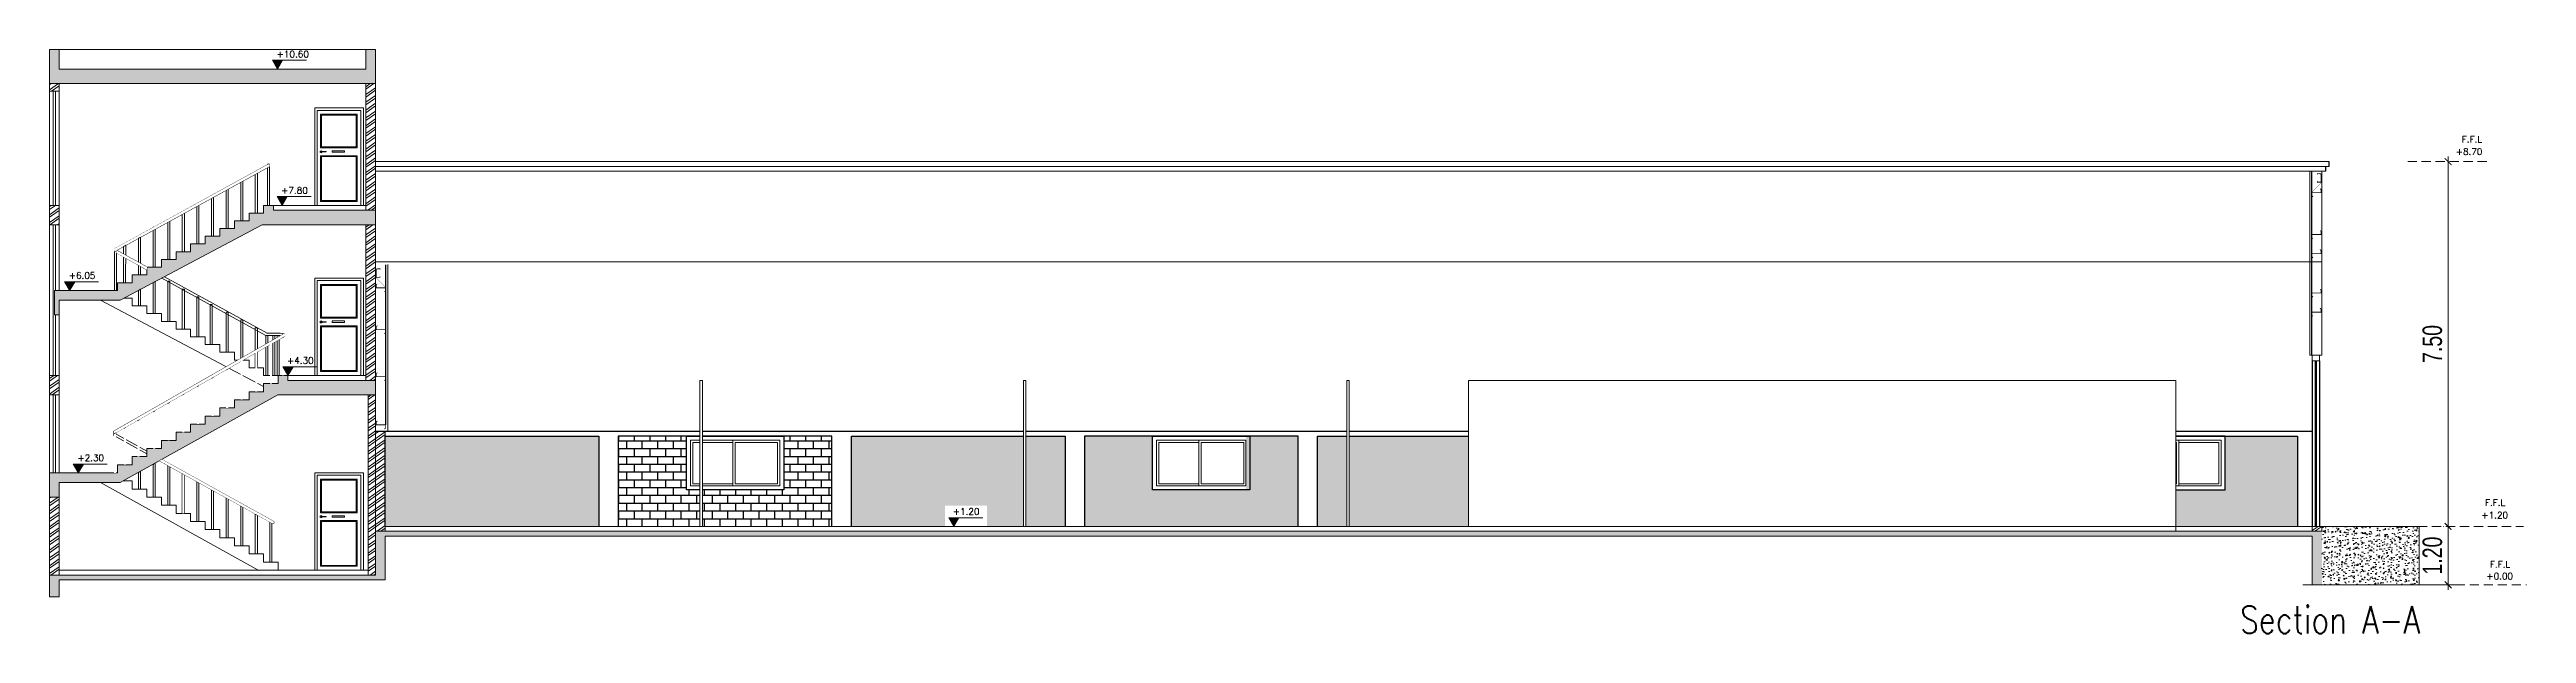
# Model space of a CAD drawing. Header units: millimetres. Extents: x -401 to 2889, y -234 to 146.
# Drawn here: x -31.3 to 19.6, y -150.4 to -138.4 of the extents above; entities that cross this region are included whole.
import ezdxf

# ---------------------------------------------------------------- set-up
doc = ezdxf.new("R2010")
doc.units = ezdxf.units.MM
doc.header["$LTSCALE"] = 3
doc.header["$MEASUREMENT"] = 0
doc.set_wipeout_variables(frame=1)
for name, pattern in [('CACHE2', [0.1875, 0.125, -0.0625]), ('CONTINU', [0]), ('HIDDEN2', [0.1875, 0.125, -0.0625])]:
    doc.linetypes.add(name, pattern=pattern)
doc.layers.get('0').update_dxf_attribs({"color": 3, "lineweight": 9})
for name, color, linetype, lineweight in [('Drw - Arch - brick (0.30)', 30, 'CONTINU', 30), ('Drw - Arch - Door (0.05)', 141, 'CONTINU', 5), ('Drw - Arch - Glass (0.15)', 142, 'CONTINU', 15), ('Drw - Arch - Hidden (0.15)', 6, 'CACHE2', 15), ('FIXTURES', 251, 'Continuous', 5), ('HANDRAIL', 37, 'Continuous', 15), ('HATCH', 253, 'Continuous', 0), ('hatch 2', 251, 'Continuous', 0), ('LEVELS', 7, 'Continuous', 5), ('PROJECTION LINE', 15, 'Continuous', 18), ('text', 7, 'Continuous', 0), ('WINDOW', 1, 'Continuous', 25)]:
    doc.layers.add(name, color=color, linetype=linetype, lineweight=lineweight)
doc.layers.add('LAYER0', color=7, linetype='Continuous', true_color=0x0a0000)
doc.styles.add('Drwazah english', font='sosa.shx', dxfattribs={"width": 0.75})
doc.styles.add('SIMPLEX8', font='simplex.shx', dxfattribs={"height": 8})
doc.styles.get("Standard").update_dxf_attribs({"font": 'simplex.shx', "width": 0.8})
doc.dimstyles.new('Arch 1-200m', dxfattribs={"dimscale": 2, "dimtxt": 0.2, "dimasz": 0.07, "dimexe": 0.05, "dimexo": 0.05, "dimgap": 0.03, "dimtad": 1, "dimzin": 1, "dimdsep": 46, "dimtxsty": 'Drwazah english', "dimblk": 'ARCHTICK', "dimcen": 0, "dimdle": 0.05, "dimclrd": 16, "dimclre": 16, "dimclrt": 16, "dimaunit": 2, "dimazin": 0, "dimtfac": 1, "dimtmove": 0, "dimatfit": 0, "dimldrblk": 'ARCHTICK', "dimfxl": 0.18, "dimtolj": 1, "dimtzin": 0, "dimlwd": 0, "dimlwe": 9, "dimarcsym": 2})
pattern_1 = [(50, (18.60287, 0), (0.21517805, -0.01882564), [0.0225, -0.2475]), (355, (18.60287, 0), (-0.0416254, 0.22565764), [0.018, -0.198]), (100.45144, (18.6208, -0.00157), (0.17355265, 0.206832), [0.01912206, -0.21034263]), (46.1842, (18.60287, 0.06), (0.3201724, -0.0496558), [0.03375, -0.37125]), (96.63564, (18.62955, 0.05586), (0.2803986, 0.2922356), [0.0286831, -0.3155141]), (351.18416, (18.60287, 0.06), (0.2803986, 0.2922356), [0.027, -0.297]), (21, (18.63287, 0.045), (0.17907212, -0.12078567), [0.0225, -0.2475]), (326, (18.63287, 0.045), (0.0729946, 0.217545), [0.018, -0.198]), (71.45144, (18.6478, 0.03493), (0.2520667, 0.09675935), [0.01912206, -0.21034263]), (37.5, (18.60287, 0), (0.003647957, 0.099868156), [0, -0.1956, 0, -0.201, 0, -0.19875]), (7.5, (18.60287, 0), (0.07892086, 0.11832351), [0, -0.1146, 0, -0.1911, 0, -0.07575]), (327.5, (18.53597, 0), (0.16014673, -0.00676646), [0, -0.075, 0, -0.234, 0, -0.3105]), (317.5, (18.50597, 0), (0.17495585, 0.0300315), [0, -0.0975, 0, -0.1554, 0, -0.2205])]

msp = doc.modelspace()

# ---------------------------------------------------------------- texts
at = {"layer": 'text', "color": 3, "style": 'SIMPLEX8'}
for s, p in [('+10.60', (-26.625, -138.523)), ('+8.70', (18.159, -140.526)), ('F.F.L', (18.285, -140.274)), ('+7.80', (-26.533, -141.323)), ('+6.05', (-30.898, -143.071)), ('F.F.L', (18.76, -147.736)), ('+1.20', (-12.729, -147.918)), ('+1.20', (18.686, -147.993)), ('+0.00', (18.788, -149.246)), ('F.F.L', (18.861, -149.005))]:
    msp.add_text(s, height=0.1333, dxfattribs=at).set_placement(p)
at = {"layer": 'text', "insert": (13.726, -149.794), "char_height": 0.5625, "attachment_point": 1}
msp.add_mtext_dynamic_manual_height_columns('Section A-A', width=23.1916, gutter_width=12.5, heights=[0], dxfattribs=at)

# ---------------------------------------------------------------- blocks, each defined once
blk = doc.blocks.new('PURLIN1_BB')
at = {"layer": 'LAYER0'}
for points in [[(-8, 100), (-8, -100), (8, -100), (8, 100)], [(8, 100), (8, 85), (67, 85), (67, 100)], [(67, 100), (57, 89), (78, 68), (89, 79)], [(-78, -68), (-89, -79), (-68, -100), (-57, -89)], [(-68, -85), (-68, -100), (-8, -100), (-8, -85)]]:
    blk.add_hatch(color=0, dxfattribs=at).paths.add_polyline_path(points)
at = {"layer": 'LAYER0', "color": 0, "linetype": 'Continuous', "const_width": 1, "flags": 128}
for points in [[(-8, 100), (-8, -100), (8, -100), (8, 100)], [(8, 100), (8, 85), (67, 85), (67, 100)], [(67, 100), (57, 89), (78, 68), (89, 79)], [(-78, -68), (-89, -79), (-68, -100), (-57, -89)], [(-68, -85), (-68, -100), (-8, -100), (-8, -85)]]:
    blk.add_lwpolyline(points, close=True, dxfattribs=at)
blk = doc.blocks.new('_ArchTick')
at = {"color": 0, "linetype": 'ByBlock', "const_width": 0.15}
blk.add_lwpolyline([(-0.5, -0.5), (0.5, 0.5)], dxfattribs=at)
blk = doc.blocks.new('*D339')
at = {"layer": 'Defpoints', "color": 0, "transparency": 16777216}
for p in [(18.002, -148.158), (18.002, -149.358), (18.127, -149.358)]:
    blk.add_point(p, dxfattribs=at)
at = {"layer": 'Drw - Arch - brick (0.30)', "color": 16, "lineweight": 0, "transparency": 16777216}
blk.add_line((18.002, -148.058), (18.002, -149.458), dxfattribs=at)
at = {"layer": 'Drw - Arch - brick (0.30)', "color": 16, "lineweight": 9, "transparency": 16777216}
blk.add_line((18.027, -149.358), (17.902, -149.358), dxfattribs=at)
at = {"layer": 'Drw - Arch - brick (0.30)', "color": 16, "lineweight": 0, "transparency": 16777216, "xscale": 0.14, "yscale": 0.14, "zscale": 0.14}
for p, rotation in [((18.002, -148.158), 90), ((18.002, -149.358), 270)]:
    blk.add_blockref('_ArchTick', p, dxfattribs=dict(at, rotation=rotation))
at = {"layer": 'Drw - Arch - brick (0.30)', "color": 16, "transparency": 16777216, "insert": (17.68, -148.758), "char_height": 0.4, "attachment_point": 5, "rotation": 90, "style": 'Drwazah english'}
blk.add_mtext('\\A1;1.20', dxfattribs=at)
blk = doc.blocks.new('*D340')
at = {"layer": 'Defpoints', "color": 0, "transparency": 16777216}
for p in [(18.004, -140.663), (18.002, -148.158), (18.004, -148.158)]:
    blk.add_point(p, dxfattribs=at)
at = {"layer": 'Drw - Arch - brick (0.30)', "color": 16, "lineweight": 9, "transparency": 16777216}
for p, q in [((17.904, -140.663), (17.902, -140.663)), ((17.904, -148.158), (17.902, -148.158))]:
    blk.add_line(p, q, dxfattribs=at)
at = {"layer": 'Drw - Arch - brick (0.30)', "color": 16, "lineweight": 0, "transparency": 16777216}
blk.add_line((18.002, -140.563), (18.002, -148.258), dxfattribs=at)
at = {"layer": 'Drw - Arch - brick (0.30)', "color": 16, "lineweight": 0, "transparency": 16777216, "xscale": 0.14, "yscale": 0.14, "zscale": 0.14}
for p, rotation in [((18.002, -140.663), 90), ((18.002, -148.158), 270)]:
    blk.add_blockref('_ArchTick', p, dxfattribs=dict(at, rotation=rotation))
at = {"layer": 'Drw - Arch - brick (0.30)', "color": 16, "transparency": 16777216, "insert": (17.679, -144.411), "char_height": 0.4, "attachment_point": 5, "rotation": 90, "style": 'Drwazah english'}
blk.add_mtext('\\A1;7.50', dxfattribs=at)
blk = doc.blocks.new('A$C57CB0C9B')
at = {"layer": 'LEVELS'}
h = blk.add_hatch(color=256, dxfattribs=at)
h.dxf.hatch_style = 1
h.paths.add_polyline_path([(0.207, 0.179), (0, 0.179), (0.103, 0)])
blk.add_line((0.207, 0.179), (0.699, 0.179), dxfattribs=at)
blk.add_lwpolyline([(0, 0.179), (0.103, 0), (0.207, 0.179)], close=True, dxfattribs=at)

# ---------------------------------------------------------------- dimensions: what is measured, and where the dimension line sits
at = {"layer": 'Drw - Arch - brick (0.30)'}
for base, p1, p2, picture, middle in [((18.0019, -148.1584), (18.0043, -140.6631), (18.0043, -148.1584), '*D340', (17.6787, -144.4108)), ((18.002, -149.358), (18.002, -148.158), (18.127, -149.358), '*D339', (17.68, -148.758))]:
    dim = msp.add_linear_dim(base=base, p1=p1, p2=p2, angle=90, dimstyle='Arch 1-200m', override={"dimfxl": 0.1}, dxfattribs=at)
    dim.commit()
    dim.dimension.update_dxf_attribs({"geometry": picture, "text_midpoint": middle})

# ---------------------------------------------------------------- hatches: boundary and pattern name
at = {"layer": 'Defpoints'}
h = msp.add_hatch(dxfattribs=at)
h.set_pattern_fill('AR-B816', color=251, scale=0.02, style=0)
h.set_pattern_definition([(0, (-139.19116, 1e-13), (0, 0.16), []), (90, (-139.19116, 1e-13), (-0.16, 0.16), [0.16, -0.16])])
h.paths.add_polyline_path([(-10.023, -148.158), (-5.633, -148.158), (-5.633, -146.308), (-6.704, -146.308), (-6.704, -147.408), (-8.627, -147.408), (-8.627, -146.308), (-10.023, -146.308)])
h.paths.add_polyline_path([(-24.393, -148.158), (-20.003, -148.158), (-20.003, -146.308), (-24.393, -146.308)])
h.paths.add_polyline_path([(-11.279, -148.158), (-11.279, -146.308), (-14.813, -146.308), (-14.813, -148.158), (-12.887, -148.158), (-12.887, -147.735), (-12.025, -147.735), (-12.025, -148.158)])
h.paths.add_polyline_path([(-11.229, -146.308), (-11.229, -148.158), (-10.423, -148.158), (-10.423, -146.308)])
h.paths.add_polyline_path([(-4.633, -148.158), (-4.633, -146.308), (-5.233, -146.308), (-5.233, -148.158)])
h.paths.add_polyline_path([(12.407, -147.408), (12.407, -148.158), (14.907, -148.158), (14.907, -146.308), (13.418, -146.308), (13.418, -147.408)])
h.paths.add_polyline_path([(-2.133, -148.158), (-2.133, -146.308), (-4.583, -146.308), (-4.583, -148.158)])
at = {"layer": 'Defpoints', "true_color": 0x636466}
h = msp.add_hatch(dxfattribs=at)
h.set_pattern_fill('AR-B816', color=251, scale=0.02, style=0)
h.set_pattern_definition([(0, (-185.35002, 0.8), (0, 0.16), []), (90, (-185.35002, 0.8), (-0.16, 0.16), [0.16, -0.16])])
h.paths.add_polyline_path([(-17.876, -147.408), (-17.876, -148.158), (-15.213, -148.158), (-15.213, -146.308), (-16.204, -146.308), (-16.204, -147.408)])
h.paths.add_polyline_path([(-17.926, -148.158), (-17.926, -147.408), (-18.204, -147.408), (-18.204, -146.308), (-19.603, -146.308), (-19.603, -148.158)])
at = {"layer": 'hatch 2', "linetype": 'Continuous', "ltscale": 0.01, "true_color": 0x636466}
h = msp.add_hatch(dxfattribs=at)
h.set_pattern_fill('AR-CONC', color=251, scale=0.03)
h.set_pattern_definition([(50, (-588.26966, -213.84588), (0.215178055, -0.01882564), [0.0225, -0.2475]), (355, (-588.26966, -213.84588), (-0.0416254, 0.22565764), [0.018, -0.198]), (100.451444, (-588.25173, -213.84745), (0.173552654, 0.206832), [0.01912206, -0.21034263]), (46.1842, (-588.26966, -213.78588), (0.3201724, -0.04965578), [0.03375, -0.37125]), (96.635635, (-588.24298, -213.79), (0.28039858, 0.29223558), [0.0286831, -0.31551413]), (351.184164, (-588.26966, -213.78588), (0.28039858, 0.29223558), [0.027, -0.297]), (21, (-588.23966, -213.80088), (0.179072116, -0.120785667), [0.0225, -0.2475]), (326, (-588.23966, -213.80088), (0.0729946, 0.21754501), [0.018, -0.198]), (71.451445, (-588.22474, -213.81094), (0.25206671, 0.096759346), [0.01912206, -0.21034263]), (37.5, (-588.26966, -213.84588), (0.003647957, 0.099868156), [0, -0.1956, 0, -0.201, 0, -0.19875]), (7.5, (-588.26966, -213.84588), (0.078920861, 0.118323514), [0, -0.1146, 0, -0.1911, 0, -0.07575]), (327.5, (-588.33656, -213.84588), (0.160146731, -0.006766462), [0, -0.075, 0, -0.234, 0, -0.3105]), (317.5, (-588.36656, -213.84588), (0.17495585, 0.030031495), [0, -0.0975, 0, -0.1554, 0, -0.2205])])
h.paths.add_polyline_path([(-24.593, -148.258), (-24.593, -149.258), (-24.393, -149.258), (-24.393, -148.358), (15.207, -148.358), (15.207, -149.358), (15.407, -149.358), (15.407, -148.258)])
at = {"layer": 'hatch 2'}
h = msp.add_hatch(dxfattribs=at)
h.set_pattern_fill('ANSI32', color=256, scale=0.35, angle=170)
h.paths.add_polyline_path([(15.407, -148.158), (15.207, -148.158), (15.207, -148.258), (15.407, -148.258)])
at = {"layer": 'hatch 2', "linetype": 'Continuous', "ltscale": 0.01, "true_color": 0x636466}
h = msp.add_hatch(dxfattribs=at)
h.set_pattern_fill('AR-CONC', color=251, scale=0.03)
h.set_pattern_definition(pattern_1)
h.paths.add_polyline_path([(15.407, -148.158), (17.407, -148.158), (17.407, -149.358), (15.407, -149.358)])
h = msp.add_hatch(dxfattribs=at)
h.set_pattern_fill('AR-CONC', color=251, scale=0.03)
h.set_pattern_definition(pattern_1)
h.paths.add_polyline_path([(-24.393, -149.258), (-24.393, -149.158), (-31.293, -149.158), (-31.293, -149.608), (-31.093, -149.608), (-31.093, -149.258)])

# ---------------------------------------------------------------- linework, layer by layer
at = {"color": 3, "linetype": 'Continuous', "ltscale": 0.01}
for p, q in [((-31.293, -138.363), (-31.093, -138.363)), ((-31.293, -139.216), (-31.293, -138.363)), ((-31.093, -138.763), (-31.093, -138.363)), ((-24.793, -138.763), (-24.793, -138.363)), ((-24.793, -138.363), (-24.593, -138.363)), ((-24.593, -149.158), (-24.593, -138.363)), ((-31.093, -138.763), (-24.793, -138.763)), ((-24.593, -139.063), (-31.293, -139.063)), ((-31.093, -139.216), (-31.293, -139.216)), ((-31.093, -139.216), (-31.093, -139.063)), ((-24.793, -141.663), (-24.793, -139.063)), ((-31.093, -141.563), (-31.293, -141.563)), ((-31.293, -141.963), (-31.293, -141.563)), ((-31.093, -141.963), (-31.293, -141.963)), ((-31.093, -141.963), (-31.093, -141.563)), ((-29.843, -143.511), (-26.921, -141.963)), ((-26.921, -141.963), (-24.593, -141.963)), ((-24.793, -145.158), (-24.793, -141.963)), ((-31.193, -143.811), (-31.193, -143.311)), ((-29.843, -143.511), (-31.093, -143.511)), ((-31.093, -143.511), (-31.093, -143.811)), ((-31.093, -143.811), (-31.193, -143.811)), ((-31.293, -145.458), (-31.293, -145.058)), ((-31.093, -145.058), (-31.293, -145.058)), ((-31.093, -145.458), (-31.093, -145.059)), ((15.357, -144.643), (15.207, -144.643)), ((15.207, -144.758), (15.357, -144.758)), ((15.357, -144.758), (15.357, -144.643)), ((-31.093, -145.458), (-31.293, -145.458)), ((-26.601, -145.458), (-24.593, -145.458)), ((-26.393, -145.158), (-24.593, -145.158)), ((-24.743, -149.158), (-24.743, -145.458)), ((-17.926, -145.158), (-17.926, -148.158)), ((-17.926, -145.158), (-17.876, -145.158)), ((-17.876, -145.158), (-17.876, -148.158)), ((-11.279, -145.158), (-11.279, -148.158)), ((-11.279, -145.158), (-11.229, -145.158)), ((-11.229, -145.158), (-11.229, -148.158)), ((-4.633, -145.158), (-4.633, -148.158)), ((-4.633, -145.158), (-4.583, -145.158)), ((-4.583, -145.158), (-4.583, -148.158)), ((-2.133, -145.158), (-2.133, -148.158)), ((-2.133, -145.158), (12.407, -145.158)), ((12.407, -148.258), (12.407, -145.158)), ((-24.393, -146.208), (-24.393, -148.258)), ((-31.293, -149.608), (-31.293, -147.058)), ((-31.093, -149.158), (-31.093, -147.258)), ((-29.841, -147.258), (-31.093, -147.258)), ((-24.593, -148.258), (15.407, -148.258)), ((-24.393, -148.358), (15.207, -148.358)), ((-24.393, -148.358), (-24.393, -149.258)), ((15.207, -148.158), (15.207, -148.258)), ((15.407, -148.158), (15.207, -148.158)), ((15.207, -149.358), (15.207, -148.358)), ((15.407, -148.258), (15.407, -148.158)), ((-31.293, -149.158), (-24.593, -149.158)), ((-31.293, -149.608), (-31.093, -149.608)), ((-31.093, -149.258), (-24.393, -149.258)), ((-31.093, -149.608), (-31.093, -149.258))]:
    msp.add_line(p, q, dxfattribs=at)
at = {"color": 1, "linetype": 'Continuous', "ltscale": 0.01}
for p, q in [((15.158, -144.643), (15.158, -140.863)), ((15.407, -142.689), (15.407, -140.863)), ((15.407, -142.689), (15.407, -140.863)), ((15.407, -144.643), (15.407, -140.863)), ((-24.593, -146.208), (-24.593, -142.803)), ((-24.593, -146.208), (-24.593, -142.803)), ((-24.593, -146.208), (-24.593, -142.803)), ((-24.343, -146.208), (-24.343, -142.779)), ((15.207, -144.643), (15.158, -144.643)), ((15.407, -144.643), (15.357, -144.643)), ((-24.393, -146.208), (-24.343, -146.208))]:
    msp.add_line(p, q, dxfattribs=at)
for p, q in [((15.207, -144.758), (15.207, -144.643)), ((17.407, -148.158), (15.407, -148.158)), ((17.407, -148.158), (17.407, -149.358))]:
    msp.add_line(p, q)
at = {"color": 5, "linetype": 'Continuous', "ltscale": 0.01}
msp.add_line((18.192, -149.358), (15.018, -149.358), dxfattribs=at)
at = {"color": 3, "linetype": 'Continuous', "ltscale": 0.01}
for points in [[(-26.893, -141.563), (-26.893, -141.722), (-27.193, -141.722), (-27.193, -141.881), (-27.493, -141.881), (-27.493, -142.04), (-27.793, -142.04), (-27.793, -142.199), (-28.093, -142.199), (-28.093, -142.357), (-28.393, -142.357), (-28.393, -142.516), (-28.693, -142.516), (-28.693, -142.675), (-28.993, -142.675), (-28.993, -142.834), (-29.293, -142.834), (-29.293, -142.993), (-29.593, -142.993), (-29.593, -143.152), (-29.893, -143.152), (-29.893, -143.311), (-31.193, -143.311)], [(-26.893, -141.563), (-26.693, -141.563), (-26.693, -141.663), (-24.593, -141.663)], [(-26.593, -145.058), (-26.393, -145.058), (-26.393, -145.158)], [(-31.093, -147.558), (-31.293, -147.558)]]:
    msp.add_lwpolyline(points, dxfattribs=at)
at = {"layer": 'Defpoints', "color": 251, "true_color": 0x636466}
for p, q in [((15.489, -140.863), (15.489, -140.763)), ((15.559, -140.763), (15.559, -140.663)), ((-17.926, -146.208), (-24.593, -146.208)), ((-11.279, -146.208), (-17.876, -146.208)), ((-4.633, -146.208), (-11.229, -146.208)), ((-2.133, -146.208), (-4.583, -146.208)), ((15.207, -146.208), (12.407, -146.208))]:
    msp.add_line(p, q, dxfattribs=at)
for points in [[(-24.393, -148.158), (-24.393, -146.308), (-20.003, -146.308), (-20.003, -148.158)], [(-17.926, -146.308), (-19.603, -146.308), (-19.603, -148.158)], [(-17.926, -147.408), (-18.204, -147.408), (-18.204, -146.308), (-17.926, -146.308)], [(-15.213, -148.158), (-15.213, -146.308), (-17.876, -146.308)], [(-17.876, -146.308), (-16.204, -146.308), (-16.204, -147.408), (-17.876, -147.408)], [(-14.813, -148.158), (-14.813, -146.308), (-11.279, -146.308)], [(-11.229, -146.308), (-10.423, -146.308), (-10.423, -148.158)], [(-5.633, -148.158), (-5.633, -146.308), (-10.023, -146.308), (-10.023, -148.158)], [(-5.233, -148.158), (-5.233, -146.308), (-4.633, -146.308)], [(-4.583, -146.308), (-2.133, -146.308)], [(12.407, -146.308), (14.907, -146.308), (14.907, -148.158)], [(12.407, -147.408), (13.418, -147.408), (13.418, -146.308), (12.407, -146.308)]]:
    msp.add_lwpolyline(points, dxfattribs=at)
msp.add_lwpolyline([(-8.624, -146.308), (-6.624, -146.308), (-6.624, -147.408), (-8.624, -147.408)], close=True, dxfattribs=at)
at = {"layer": 'Drw - Arch - Door (0.05)'}
for p, q in [((-31.293, -141.563), (-31.293, -139.216)), ((-31.221, -141.563), (-31.221, -139.216)), ((-31.168, -141.563), (-31.168, -139.216)), ((-31.093, -139.216), (-31.093, -141.563)), ((-25.843, -141.563), (-25.843, -139.563)), ((-24.843, -139.563), (-25.843, -139.563)), ((-24.893, -139.613), (-25.793, -139.613)), ((-25.793, -141.563), (-25.793, -139.613)), ((-25.706, -139.713), (-24.993, -139.713)), ((-25.706, -139.713), (-25.706, -140.363)), ((-24.993, -140.363), (-24.993, -139.713)), ((-24.893, -141.563), (-24.893, -139.613)), ((-24.843, -141.563), (-24.843, -139.563)), ((-25.706, -140.363), (-24.993, -140.363)), ((-25.706, -140.563), (-25.706, -141.463)), ((-25.706, -140.563), (-24.993, -140.563)), ((-24.993, -141.463), (-24.993, -140.563)), ((-25.706, -141.463), (-24.993, -141.463)), ((-31.293, -145.058), (-31.293, -141.963)), ((-31.221, -145.058), (-31.221, -141.963)), ((-31.168, -143.311), (-31.168, -141.963)), ((-31.093, -141.963), (-31.093, -143.311)), ((-25.843, -145.058), (-25.843, -143.058)), ((-24.843, -143.058), (-25.843, -143.058)), ((-24.893, -143.108), (-25.793, -143.108)), ((-25.793, -145.058), (-25.793, -143.108)), ((-25.706, -143.208), (-24.993, -143.208)), ((-25.706, -143.208), (-25.706, -143.858)), ((-24.993, -143.858), (-24.993, -143.208)), ((-24.893, -145.058), (-24.893, -143.108)), ((-24.843, -145.058), (-24.843, -143.058)), ((-31.168, -145.058), (-31.168, -143.811)), ((-31.093, -143.811), (-31.093, -145.058)), ((-25.706, -143.858), (-24.993, -143.858)), ((-25.706, -144.058), (-25.706, -144.958)), ((-25.706, -144.058), (-24.993, -144.058)), ((-24.993, -144.958), (-24.993, -144.058)), ((-25.706, -144.958), (-24.993, -144.958)), ((-31.293, -147.058), (-31.293, -145.458)), ((-31.221, -147.058), (-31.221, -145.458)), ((-31.168, -147.058), (-31.168, -145.458)), ((-31.093, -145.458), (-31.093, -147.058)), ((-25.843, -149.058), (-25.843, -147.058)), ((-24.843, -147.058), (-25.843, -147.058)), ((-24.893, -147.108), (-25.793, -147.108)), ((-25.793, -149.058), (-25.793, -147.108)), ((-24.893, -149.058), (-24.893, -147.108)), ((-24.843, -149.058), (-24.843, -147.058)), ((-25.706, -147.208), (-24.993, -147.208)), ((-25.706, -147.208), (-25.706, -147.858)), ((-24.993, -147.858), (-24.993, -147.208)), ((-25.706, -147.858), (-24.993, -147.858)), ((-25.706, -148.058), (-25.706, -148.958)), ((-25.706, -148.058), (-24.993, -148.058)), ((-24.993, -148.958), (-24.993, -148.058)), ((-25.706, -148.958), (-24.993, -148.958))]:
    msp.add_line(p, q, dxfattribs=at)
at = {"layer": 'Drw - Arch - Door (0.05)', "linetype": 'Continuous', "ltscale": 0.01}
for p, q in [((-25.706, -139.713), (-24.993, -139.713)), ((-24.843, -141.563), (-25.843, -141.563)), ((-25.706, -143.208), (-24.993, -143.208)), ((-24.843, -145.058), (-25.843, -145.058)), ((-25.706, -147.208), (-24.993, -147.208)), ((-24.843, -149.058), (-25.843, -149.058))]:
    msp.add_line(p, q, dxfattribs=at)
at = {"layer": 'Drw - Arch - Door (0.05)'}
for points in [[(-25.726, -140.383), (-24.973, -140.383), (-24.973, -139.693), (-25.726, -139.693)], [(-25.706, -140.363), (-24.993, -140.363), (-24.993, -139.713), (-25.706, -139.713)], [(-25.712, -140.458), (-25.607, -140.458), (-25.607, -140.467), (-25.712, -140.467)], [(-25.482, -140.442), (-25.482, -140.472), (-25.228, -140.472), (-25.228, -140.442)], [(-25.726, -140.543), (-24.973, -140.543), (-24.973, -141.483), (-25.726, -141.483)], [(-25.706, -140.563), (-24.993, -140.563), (-24.993, -141.463), (-25.706, -141.463)], [(-25.726, -143.878), (-24.973, -143.878), (-24.973, -143.188), (-25.726, -143.188)], [(-25.706, -143.858), (-24.993, -143.858), (-24.993, -143.208), (-25.706, -143.208)], [(-25.726, -144.038), (-24.973, -144.038), (-24.973, -144.978), (-25.726, -144.978)], [(-25.712, -143.953), (-25.607, -143.953), (-25.607, -143.962), (-25.712, -143.962)], [(-25.706, -144.058), (-24.993, -144.058), (-24.993, -144.958), (-25.706, -144.958)], [(-25.482, -143.938), (-25.482, -143.968), (-25.228, -143.968), (-25.228, -143.938)], [(-25.726, -147.878), (-24.973, -147.878), (-24.973, -147.188), (-25.726, -147.188)], [(-25.706, -147.858), (-24.993, -147.858), (-24.993, -147.208), (-25.706, -147.208)], [(-25.726, -148.038), (-24.973, -148.038), (-24.973, -148.978), (-25.726, -148.978)], [(-25.712, -147.953), (-25.607, -147.953), (-25.607, -147.962), (-25.712, -147.962)], [(-25.706, -148.058), (-24.993, -148.058), (-24.993, -148.958), (-25.706, -148.958)], [(-25.482, -147.938), (-25.482, -147.968), (-25.228, -147.968), (-25.228, -147.938)]]:
    msp.add_lwpolyline(points, close=True, dxfattribs=at)
for centre in [(-25.712, -140.463), (-25.712, -143.958), (-25.712, -147.958)]:
    msp.add_circle(centre, 0.0219, dxfattribs=at)
at = {"layer": 'Drw - Arch - Glass (0.15)'}
for points in [[(-17.926, -147.328), (-18.122, -147.328), (-18.122, -146.388), (-17.926, -146.388)], [(-17.926, -147.328), (-18.122, -147.328), (-18.122, -146.388), (-17.926, -146.388)], [(-17.926, -147.281), (-18.075, -147.281), (-18.075, -146.436), (-17.926, -146.436)], [(-17.876, -146.388), (-16.284, -146.388), (-16.284, -147.328), (-17.876, -147.328)], [(-17.876, -146.388), (-17.252, -146.388), (-17.252, -147.328), (-17.876, -147.328)], [(-17.876, -146.436), (-17.252, -146.436)], [(-7.672, -147.281), (-8.495, -147.281), (-8.495, -146.436), (-7.672, -146.436)], [(12.407, -147.328), (13.337, -147.328), (13.337, -146.388), (12.407, -146.388)], [(12.407, -146.436), (12.418, -146.436), (12.418, -147.281), (12.407, -147.281)], [(12.466, -147.281), (13.289, -147.281), (13.289, -146.436), (12.466, -146.436)], [(-17.252, -147.281), (-17.876, -147.281)]]:
    msp.add_lwpolyline(points, dxfattribs=at)
for points in [[(-16.284, -146.388), (-17.252, -146.388), (-17.252, -147.328), (-16.284, -147.328)], [(-16.331, -146.436), (-17.204, -146.436), (-17.204, -147.281), (-16.331, -147.281)], [(-8.542, -146.388), (-6.704, -146.388), (-6.704, -147.328), (-8.542, -147.328)], [(-8.542, -146.388), (-7.672, -146.388), (-7.672, -147.328), (-8.542, -147.328)], [(-6.751, -146.436), (-7.624, -146.436), (-7.624, -147.281), (-6.751, -147.281)], [(13.337, -146.388), (12.466, -146.388), (12.466, -147.328), (13.337, -147.328)]]:
    msp.add_lwpolyline(points, close=True, dxfattribs=at)
at = {"layer": 'Drw - Arch - Hidden (0.15)', "linetype": 'HIDDEN2', "ltscale": 0.5}
for p, q in [((17.171, -140.663), (18.86, -140.663)), ((17.095, -148.158), (19.552, -148.158)), ((17.874, -149.358), (19.612, -149.358))]:
    msp.add_line(p, q, dxfattribs=at)
at = {"layer": 'FIXTURES'}
for p, q in [((15.559, -140.663), (-24.593, -140.663)), ((15.559, -140.763), (-24.593, -140.763)), ((15.489, -140.863), (-24.593, -140.863))]:
    msp.add_line(p, q, dxfattribs=at)
at = {"layer": 'HANDRAIL'}
for p, q in [((-29.961, -142.454), (-26.796, -140.718)), ((-29.961, -142.511), (-26.771, -140.762)), ((-29.285, -142.834), (-29.916, -142.486)), ((-29.293, -142.887), (-29.919, -142.542)), ((-26.823, -144.192), (-28.932, -143.029)), ((-26.847, -144.236), (-28.985, -143.057)), ((-29.971, -146.293), (-29.971, -146.202)), ((-29.929, -146.259), (-29.929, -146.236))]:
    msp.add_line(p, q, dxfattribs=at)
for points in [[(-27.064, -141.722), (-27.021, -141.722), (-27.021, -140.899), (-27.064, -140.899)], [(-26.771, -140.762), (-26.814, -140.762), (-26.814, -140.718), (-26.771, -140.718)], [(-26.814, -141.563), (-26.771, -141.563), (-26.771, -140.74), (-26.814, -140.74)], [(-27.964, -142.199), (-27.921, -142.199), (-27.921, -141.376), (-27.964, -141.376)], [(-27.664, -142.04), (-27.621, -142.04), (-27.621, -141.217), (-27.664, -141.217)], [(-27.364, -141.881), (-27.321, -141.881), (-27.321, -141.058), (-27.364, -141.058)], [(-29.164, -142.834), (-29.121, -142.834), (-29.121, -142.011), (-29.164, -142.011)], [(-28.864, -142.675), (-28.821, -142.675), (-28.821, -141.852), (-28.864, -141.852)], [(-28.564, -142.516), (-28.521, -142.516), (-28.521, -141.694), (-28.564, -141.694)], [(-28.264, -142.357), (-28.221, -142.357), (-28.221, -141.535), (-28.264, -141.535)], [(-29.961, -143.311), (-29.919, -143.311), (-29.919, -142.488), (-29.961, -142.488)], [(-29.464, -143.629), (-29.421, -143.629), (-29.421, -143.288), (-29.464, -143.31)], [(-29.164, -143.787), (-29.121, -143.787), (-29.121, -143.129), (-29.164, -143.151)], [(-28.864, -143.946), (-28.821, -143.946), (-28.821, -143.124), (-28.864, -143.124)], [(-28.564, -144.105), (-28.521, -144.105), (-28.521, -143.282), (-28.564, -143.282)], [(-28.264, -144.264), (-28.221, -144.264), (-28.221, -143.441), (-28.264, -143.441)], [(-27.993, -144.423), (-27.95, -144.423), (-27.95, -143.6), (-27.993, -143.6)], [(-27.664, -144.582), (-27.621, -144.582), (-27.621, -143.759), (-27.664, -143.759)], [(-27.364, -144.741), (-27.321, -144.741), (-27.321, -143.918), (-27.364, -143.918)], [(-27.064, -144.9), (-27.021, -144.9), (-27.021, -144.077), (-27.064, -144.077)], [(-26.847, -145.058), (-26.805, -145.058), (-26.805, -144.236), (-26.847, -144.236)], [(-28.564, -147.892), (-28.521, -147.892), (-28.521, -147.069), (-28.564, -147.069)]]:
    msp.add_lwpolyline(points, close=True, dxfattribs=at)
msp.add_lwpolyline([(-29.293, -146.611), (-29.293, -146.669), (-29.971, -146.293), (-29.971, -146.236), (-29.293, -146.611)], dxfattribs=at)
at = {"layer": 'HATCH', "color": 251}
msp.add_line((15.407, -142.721), (-24.593, -142.721), dxfattribs=at)
at = {"layer": 'LAYER0', "color": 1, "linetype": 'Continuous'}
for p, q in [((15.199, -144.643), (15.198, -140.863)), ((-24.384, -146.074), (-24.383, -142.783))]:
    msp.add_line(p, q, dxfattribs=at)
at = {"layer": 'LAYER0', "color": 1, "linetype": 'Continuous', "const_width": 0.0158, "flags": 128}
for points in [[(15.315, -141.065), (15.315, -141.087), (15.39, -141.087), (15.39, -140.917), (15.315, -140.911), (15.315, -140.935)], [(15.315, -141.065), (15.315, -141.087), (15.39, -141.087), (15.39, -140.917), (15.315, -140.911), (15.315, -140.935)], [(-24.5, -143.019), (-24.5, -143.041), (-24.576, -143.041), (-24.576, -142.87), (-24.5, -142.864), (-24.5, -142.888)], [(-24.5, -143.019), (-24.5, -143.041), (-24.576, -143.041), (-24.576, -142.87), (-24.5, -142.864), (-24.5, -142.888)]]:
    msp.add_lwpolyline(points, dxfattribs=at)
at = {"layer": 'LAYER0', "color": 4, "linetype": 'Continuous', "const_width": 0.00198, "flags": 128}
for points in [[(15.198, -141.095), (15.398, -141.095), (15.198, -141.295)], [(15.198, -141.095), (15.398, -141.095), (15.198, -141.295)], [(-24.383, -143.049), (-24.583, -143.049), (-24.383, -143.249)], [(-24.383, -143.049), (-24.583, -143.049), (-24.383, -143.249)]]:
    msp.add_lwpolyline(points, close=True, dxfattribs=at)
at = {"layer": 'PROJECTION LINE', "linetype": 'Continuous', "ltscale": 0.01}
for p, q in [((-24.793, -138.363), (-31.093, -138.363)), ((-26.693, -141.563), (-24.793, -141.563)), ((-26.393, -145.058), (-24.793, -145.058)), ((-24.393, -148.158), (-17.926, -148.158)), ((-17.926, -148.158), (-11.279, -148.158)), ((-11.279, -148.158), (15.207, -148.158)), ((-31.093, -149.058), (-24.743, -149.058))]:
    msp.add_line(p, q, dxfattribs=at)
at = {"layer": 'WINDOW', "color": 16}
for p, q in [((15.207, -144.758), (15.207, -148.158)), ((15.268, -144.758), (15.268, -148.158)), ((15.293, -144.758), (15.293, -148.158)), ((15.357, -144.758), (15.357, -148.158))]:
    msp.add_line(p, q, dxfattribs=at)

# ---------------------------------------------------------------- block references
at = {"layer": 'LAYER0', "color": 1, "linetype": 'Continuous', "yscale": 0.0009999547616629, "zscale": 0.1980696800685832}
for p, xscale, rotation in [((15.298, -141.303), -0.0009999547616629, 270), ((15.297, -142.162), -0.0009999547616629, 270), ((15.297, -142.554), -0.0009999547616629, 270), ((15.297, -142.556), -0.0009999547616629, 270), ((-24.483, -143.256), 0.0009999547616629, 90.00000000000001), ((15.297, -143.365), -0.0009999547616629, 270), ((-24.482, -144.116), 0.0009999547616629, 90.00000000000001), ((15.297, -143.757), -0.0009999547616629, 270), ((15.297, -143.759), -0.0009999547616629, 270), ((-24.482, -145.082), 0.0009999547616629, 90.00000000000001), ((-24.483, -146.073), 0.0009999547616629, 90.00000000000001), ((-24.482, -146.075), 0.0009999547616629, 90.00000000000001)]:
    msp.add_blockref('PURLIN1_BB', p, dxfattribs=dict(at, xscale=xscale, rotation=rotation))
at = {"layer": 'LEVELS'}
for p in [(-26.709, -138.763), (-30.982, -143.311), (-12.814, -148.158)]:
    msp.add_blockref('A$C57CB0C9B', p, dxfattribs=at)

msp.set_redraw_order([(e.dxf.handle, doc.entitydb.next_handle()) for e in msp.query("TEXT MTEXT ATTDEF DIMENSION ARC_DIMENSION")])  # texts and dimensions are drawn at this point

# ---------------------------------------------------------------- wipeouts: each hides what was drawn before it
msp.add_wipeout([(-29.464, -147.049), (-29.421, -147.025), (-29.421, -147.392), (-29.464, -147.392)]).dxf.layer = 'HANDRAIL'

# ---------------------------------------------------------------- next in the draw order: linework, layer by layer
at = {"layer": 'HANDRAIL'}
msp.add_lwpolyline([(-29.464, -147.049), (-29.464, -147.392), (-29.421, -147.392), (-29.421, -147.025)], dxfattribs=at)

# ---------------------------------------------------------------- next in the draw order: wipeouts: each hides what was drawn before it
msp.add_wipeout([(-29.164, -146.882), (-29.121, -146.859), (-29.121, -147.558), (-29.164, -147.558)]).dxf.layer = 'HANDRAIL'

# ---------------------------------------------------------------- next in the draw order: hatches: boundary and pattern name
at = {"layer": 'hatch 2', "linetype": 'Continuous', "ltscale": 0.01, "true_color": 0x636466}
h = msp.add_hatch(dxfattribs=at)
h.set_pattern_fill('AR-CONC', color=251, scale=0.03)
h.set_pattern_definition(pattern_1)
h.paths.add_polyline_path([(-24.593, -138.363), (-24.793, -138.363), (-24.793, -138.763), (-31.093, -138.763), (-31.093, -138.363), (-31.293, -138.363), (-31.293, -139.063), (-24.593, -139.063)])
h.paths.add_polyline_path([(-24.593, -141.663), (-26.693, -141.663), (-26.693, -141.563), (-26.893, -141.563), (-26.893, -141.722), (-27.193, -141.722), (-27.193, -141.881), (-27.493, -141.881), (-27.493, -142.04), (-27.793, -142.04), (-27.793, -142.199), (-28.093, -142.199), (-28.093, -142.357), (-28.393, -142.357), (-28.393, -142.516), (-28.693, -142.516), (-28.693, -142.675), (-28.993, -142.675), (-28.993, -142.834), (-29.293, -142.834), (-29.293, -142.993), (-29.593, -142.993), (-29.593, -143.152), (-29.893, -143.152), (-29.893, -143.311), (-31.193, -143.311), (-31.193, -143.811), (-31.093, -143.811), (-31.093, -143.511), (-29.843, -143.511), (-26.921, -141.963), (-24.593, -141.963)])
h.paths.add_polyline_path([(-24.593, -145.158), (-26.393, -145.158), (-26.393, -145.058), (-26.593, -145.058), (-26.593, -145.225), (-26.893, -145.225), (-26.893, -145.392), (-27.193, -145.392), (-27.193, -145.558), (-27.493, -145.558), (-27.493, -145.725), (-27.793, -145.725), (-27.793, -145.892), (-28.093, -145.892), (-28.093, -146.058), (-28.393, -146.058), (-28.393, -146.225), (-28.693, -146.225), (-28.693, -146.392), (-28.993, -146.392), (-28.993, -146.558), (-29.293, -146.558), (-29.293, -146.725), (-29.593, -146.725), (-29.593, -146.892), (-29.893, -146.892), (-29.893, -147.058), (-31.293, -147.058), (-31.293, -147.558), (-31.093, -147.558), (-31.093, -147.258), (-29.841, -147.258), (-26.601, -145.458), (-24.593, -145.458)])
at = {"layer": 'hatch 2'}
h = msp.add_hatch(dxfattribs=at)
h.set_pattern_fill('ANSI32', color=256, scale=0.35, angle=170)
h.set_pattern_definition([(215, (18.60287, 0), (0.07528191, -0.10751371), []), (215, (18.54194, 0.01074), (0.07528191, -0.10751371), [])])
h.paths.add_polyline_path([(-31.093, -147.558), (-31.293, -147.558), (-31.293, -149.158), (-31.093, -149.158)])
h.paths.add_polyline_path([(-24.593, -139.063), (-24.793, -139.063), (-24.793, -141.663), (-24.593, -141.663)])
h.paths.add_polyline_path([(-24.593, -141.963), (-24.793, -141.963), (-24.793, -145.158), (-24.593, -145.158)])
h.paths.add_polyline_path([(-24.593, -145.458), (-24.743, -145.458), (-24.743, -149.158), (-24.593, -149.158)])
h.paths.add_polyline_path([(-24.393, -146.208), (-24.593, -146.208), (-24.593, -148.258), (-24.393, -148.258)])
h.paths.add_polyline_path([(-31.293, -139.216), (-31.093, -139.216), (-31.093, -139.063), (-31.293, -139.063)])
h.paths.add_polyline_path([(-31.293, -141.963), (-31.093, -141.963), (-31.093, -141.563), (-31.293, -141.563)])
h.paths.add_polyline_path([(-31.293, -145.458), (-31.093, -145.458), (-31.093, -145.058), (-31.293, -145.058)])

# ---------------------------------------------------------------- next in the draw order: linework, layer by layer
at = {"color": 3, "linetype": 'Continuous', "ltscale": 0.01}
msp.add_line((-29.841, -147.258), (-26.601, -145.458), dxfattribs=at)
msp.add_lwpolyline([(-26.593, -145.058), (-26.593, -145.225), (-26.893, -145.225), (-26.893, -145.392), (-27.193, -145.392), (-27.193, -145.558), (-27.493, -145.558), (-27.493, -145.725), (-27.793, -145.725), (-27.793, -145.892), (-28.093, -145.892), (-28.093, -146.058), (-28.393, -146.058), (-28.393, -146.225), (-28.693, -146.225), (-28.693, -146.392), (-28.993, -146.392), (-28.993, -146.558), (-29.293, -146.558), (-29.293, -146.725), (-29.593, -146.725), (-29.593, -146.892), (-29.893, -146.892), (-29.893, -147.058), (-31.293, -147.058)], dxfattribs=at)
at = {"layer": 'HANDRAIL'}
msp.add_lwpolyline([(-29.164, -147.558), (-29.121, -147.558), (-29.121, -146.859), (-29.164, -146.882)], close=True, dxfattribs=at)
at = {"layer": 'PROJECTION LINE', "linetype": 'Continuous', "ltscale": 0.01}
msp.add_lwpolyline([(-26.593, -149.058), (-26.593, -148.892), (-26.893, -148.892), (-26.893, -148.725), (-27.193, -148.725), (-27.193, -148.558), (-27.493, -148.558), (-27.493, -148.392), (-27.793, -148.392), (-27.793, -148.225), (-28.093, -148.225), (-28.093, -148.058), (-28.393, -148.058), (-28.393, -147.892), (-28.693, -147.892), (-28.693, -147.725), (-28.993, -147.725), (-28.993, -147.558), (-29.293, -147.558), (-29.293, -147.392), (-29.593, -147.392), (-29.593, -147.225), (-29.781, -147.225)], dxfattribs=at)

# ---------------------------------------------------------------- next in the draw order: wipeouts: each hides what was drawn before it
for points in [[(-29.961, -142.454), (-29.961, -142.511), (-26.771, -140.762), (-26.771, -140.718), (-26.796, -140.718), (-26.796, -140.718)], [(-26.514, -144.236), (-26.471, -144.236), (-26.471, -145.058), (-26.514, -145.058)], [(-27.964, -145.069), (-27.921, -145.069), (-27.921, -145.892), (-27.964, -145.892)], [(-27.664, -144.902), (-27.621, -144.902), (-27.621, -145.725), (-27.664, -145.725)], [(-28.864, -145.569), (-28.821, -145.569), (-28.821, -146.392), (-28.864, -146.392)], [(-28.564, -145.402), (-28.521, -145.402), (-28.521, -146.225), (-28.564, -146.225)], [(-28.264, -145.236), (-28.221, -145.236), (-28.221, -146.058), (-28.264, -146.058)], [(-29.164, -145.736), (-29.121, -145.736), (-29.121, -146.558), (-29.164, -146.558)], [(-27.364, -147.736), (-27.321, -147.736), (-27.321, -148.558), (-27.364, -148.558)]]:
    msp.add_wipeout(points).dxf.layer = 'HANDRAIL'

# ---------------------------------------------------------------- next in the draw order: linework, layer by layer
at = {"layer": 'HANDRAIL'}
for p, q in [((-30.242, -143.511), (-26.893, -145.285)), ((-26.834, -144.186), (-26.553, -144.186)), ((-26.805, -144.236), (-26.559, -144.236)), ((-26.559, -144.236), (-26.483, -144.251)), ((-26.553, -144.186), (-26.473, -144.202)), ((-29.293, -146.611), (-29.971, -146.236)), ((-29.293, -146.669), (-29.971, -146.293))]:
    msp.add_line(p, q, dxfattribs=at)
for points in [[(-29.772, -143.152), (-29.729, -143.152), (-29.728, -142.383), (-29.77, -142.406)], [(-29.464, -142.993), (-29.421, -142.993), (-29.422, -142.216), (-29.464, -142.238)], [(-26.703, -145.058), (-26.66, -145.058), (-26.66, -144.236), (-26.703, -144.236)], [(-26.614, -145.058), (-26.571, -145.058), (-26.571, -144.236), (-26.614, -144.236)], [(-27.364, -148.558), (-27.321, -148.558), (-27.321, -147.736), (-27.364, -147.736)]]:
    msp.add_lwpolyline(points, close=True, dxfattribs=at)
msp.add_lwpolyline([(-26.593, -145.058), (-26.893, -145.058), (-26.893, -144.9), (-27.193, -144.9), (-27.193, -144.741), (-27.493, -144.741), (-27.493, -144.582), (-27.793, -144.582), (-27.793, -144.423), (-28.093, -144.423), (-28.093, -144.264), (-28.393, -144.264), (-28.393, -144.105), (-28.693, -144.105), (-28.693, -143.946), (-28.993, -143.946), (-28.993, -143.787), (-29.293, -143.787), (-29.293, -143.629), (-29.593, -143.629), (-29.593, -143.47), (-29.765, -143.47)], dxfattribs=at)
at = {"layer": 'PROJECTION LINE', "linetype": 'Continuous', "ltscale": 0.01}
msp.add_line((-26.99, -149.067), (-30.244, -147.258), dxfattribs=at)

# ---------------------------------------------------------------- next in the draw order: block references
at = {"layer": 'LEVELS'}
msp.add_blockref('A$C57CB0C9B', (-26.617, -141.563), dxfattribs=at)

# ---------------------------------------------------------------- next in the draw order: wipeouts: each hides what was drawn before it
for points in [[(-29.919, -142.542), (-29.293, -142.887), (-29.293, -142.83), (-29.916, -142.486), (-29.919, -142.488)], [(-29.485, -145.982), (-29.443, -145.958), (-29.443, -146.725), (-29.485, -146.725)], [(-29.971, -146.236), (-29.929, -146.236), (-29.929, -147.058), (-29.971, -147.058)], [(-28.864, -146.902), (-28.821, -146.902), (-28.821, -147.725), (-28.864, -147.725)], [(-28.564, -147.069), (-28.521, -147.069), (-28.521, -147.892), (-28.564, -147.892)], [(-28.264, -147.236), (-28.221, -147.236), (-28.221, -148.058), (-28.264, -148.058)], [(-27.964, -147.402), (-27.921, -147.402), (-27.921, -148.225), (-27.964, -148.225)], [(-27.664, -147.569), (-27.621, -147.569), (-27.621, -148.392), (-27.664, -148.392)], [(-27.064, -147.902), (-27.021, -147.902), (-27.021, -148.725), (-27.064, -148.725)], [(-26.764, -148.069), (-26.721, -148.069), (-26.721, -148.892), (-26.764, -148.892)]]:
    msp.add_wipeout(points).dxf.layer = 'HANDRAIL'

# ---------------------------------------------------------------- next in the draw order: linework, layer by layer
at = {"layer": 'HANDRAIL'}
for p, q in [((-26.718, -148.095), (-29.035, -146.811)), ((-26.694, -148.051), (-28.984, -146.782))]:
    msp.add_line(p, q, dxfattribs=at)
for points in [[(-28.864, -147.725), (-28.821, -147.725), (-28.821, -146.902), (-28.864, -146.902)], [(-28.264, -148.058), (-28.221, -148.058), (-28.221, -147.236), (-28.264, -147.236)], [(-27.964, -148.225), (-27.921, -148.225), (-27.921, -147.402), (-27.964, -147.402)], [(-27.664, -148.392), (-27.621, -148.392), (-27.621, -147.569), (-27.664, -147.569)], [(-27.064, -148.725), (-27.021, -148.725), (-27.021, -147.902), (-27.064, -147.902)], [(-26.764, -148.892), (-26.721, -148.892), (-26.721, -148.069), (-26.764, -148.069)]]:
    msp.add_lwpolyline(points, close=True, dxfattribs=at)
msp.add_arc((-26.706, -148.073), 0.025, 240.7736, 60.7736, dxfattribs=at)

# ---------------------------------------------------------------- next in the draw order: block references
at = {"layer": 'LEVELS'}
msp.add_blockref('A$C57CB0C9B', (-30.804, -147.058), dxfattribs=at)

# ---------------------------------------------------------------- next in the draw order: texts
at = {"layer": 'text', "color": 3, "style": 'SIMPLEX8'}
msp.add_text('+2.30', height=0.1333, dxfattribs=at).set_placement((-30.72, -146.818))

# ---------------------------------------------------------------- next in the draw order: wipeouts: each hides what was drawn before it
msp.add_wipeout([(-29.764, -146.142), (-29.722, -146.117), (-29.722, -146.892), (-29.764, -146.892)]).dxf.layer = 'HANDRAIL'

# ---------------------------------------------------------------- next in the draw order: linework, layer by layer
at = {"layer": 'HANDRAIL'}
for p, q in [((-29.971, -146.202), (-26.496, -144.216)), ((-29.971, -146.26), (-26.471, -144.259))]:
    msp.add_line(p, q, dxfattribs=at)

# ---------------------------------------------------------------- next in the draw order: wipeouts: each hides what was drawn before it
msp.add_wipeout([(-26.721, -148.093), (-26.706, -148.098), (-26.684, -148.085), (-26.681, -148.073), (-26.684, -148.061), (-26.694, -148.051), (-28.984, -146.782), (-29.035, -146.811)]).dxf.layer = 'HANDRAIL'

# ---------------------------------------------------------------- next in the draw order: wipeouts: each hides what was drawn before it
msp.add_wipeout([(-26.471, -144.259), (-26.473, -144.202), (-29.971, -146.202), (-29.971, -146.236), (-29.929, -146.236), (-29.929, -146.236)]).dxf.layer = 'HANDRAIL'

# ---------------------------------------------------------------- next in the draw order: texts
at = {"layer": 'text', "color": 3, "style": 'SIMPLEX8'}
msp.add_text('+4.30', height=0.1333, dxfattribs=at).set_placement((-26.412, -144.818))

# ---------------------------------------------------------------- next in the draw order: wipeouts: each hides what was drawn before it
for points in [[(-26.764, -144.427), (-26.721, -144.402), (-26.721, -145.225), (-26.764, -145.225)], [(-27.364, -144.77), (-27.321, -144.745), (-27.321, -145.558), (-27.364, -145.558)], [(-27.064, -144.598), (-27.021, -144.574), (-27.021, -145.392), (-27.064, -145.392)]]:
    msp.add_wipeout(points).dxf.layer = 'HANDRAIL'

# ---------------------------------------------------------------- next in the draw order: block references
at = {"layer": 'LEVELS'}
msp.add_blockref('A$C57CB0C9B', (-26.496, -145.058), dxfattribs=at)

doc.saveas('drawing.dxf')
